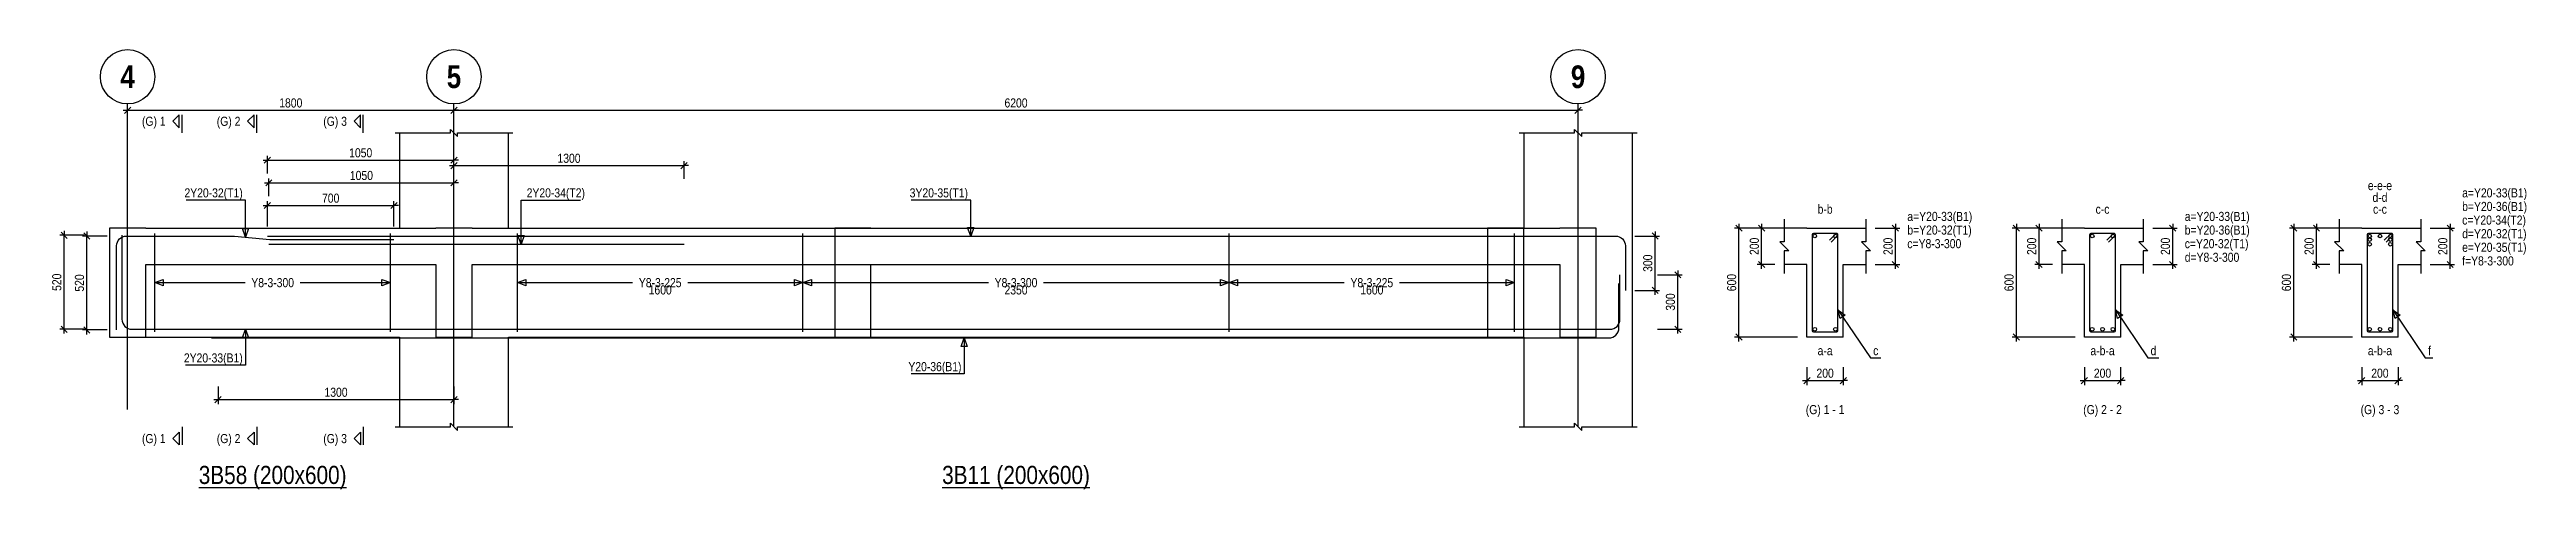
# Model space of a CAD drawing. Extents: x 0 to 206258, y -403073 to 0.
# Drawn here: x 64217 to 91539, y -241754 to -236904 of the extents above; entities that cross this region are included whole.
import ezdxf
from ezdxf.enums import TextEntityAlignment as Align
from ezdxf.lldxf.tags import DXFTag

# ---------------------------------------------------------------- set-up
doc = ezdxf.new("R2010")
doc.units = 0
doc.header["$LTSCALE"] = 1000
for name, color, linetype in [('Axis Circle(Dir 2)', 150, 'Continuous'), ('Axis Label(Dir 1)', 7, 'Continuous'), ('Axis Line(Dir 2)', 150, 'CENTER2'), ('Break Line', 5, 'Continuous'), ('Dimension Line', 5, 'Continuous'), ('Dimension Text', 5, 'Continuous'), ('Front Elevation Line', 40, 'Continuous'), ('Leader Line', 5, 'Continuous'), ('Link Line', 3, 'Continuous'), ('Rebar Label', 6, 'Continuous'), ('Rebar Line', 7, 'Continuous'), ('Section Label', 1, 'Continuous'), ('Section Line', 1, 'Continuous'), ('Top Rebar Label', 6, 'Continuous'), ('Top Rebar Line', 7, 'Continuous')]:
    doc.layers.add(name, color=color, linetype=linetype)
for name, color, linetype, true_color in [('Back Elevation Line', 191, 'HIDDEN2', 0xd4aaff), ('Beam Label(D)', 94, 'Continuous', 0x008100), ('Beam Line(D)', 112, 'Continuous', 0x00bd5e), ('Link Label', 94, 'Continuous', 0x008100)]:
    doc.layers.add(name, color=color, linetype=linetype, true_color=true_color)
doc.styles.add('Axis Label(Dir 1)', font='ARIALNB.TTF', dxfattribs={"height": 250})
doc.styles.add('Beam Label(D)', font='ARIALN.TTF', dxfattribs={"height": 200})
doc.styles.add('Dimension Text', font='ARIALN.TTF', dxfattribs={"height": 100})
doc.styles.add('Link Label', font='ARIALN.TTF', dxfattribs={"height": 100})
doc.styles.add('Rebar Label', font='ARIALN.TTF', dxfattribs={"height": 100})
doc.styles.add('Section Label', font='ARIALN.TTF', dxfattribs={"height": 100})
doc.styles.add('Top Rebar Label', font='ARIALN.TTF', dxfattribs={"height": 100})
tags = doc.linetypes.add('CENTER2', pattern=[1.125, 0.75, -0.125, 0.125, -0.125]).pattern_tags.tags
tags[10:11] = [DXFTag(74, 4), DXFTag(75, 0), DXFTag(340, '0'), DXFTag(46, 0.0), DXFTag(50, 0.0), DXFTag(44, 0.0), DXFTag(45, 0.0)]
tags[8:9] = [DXFTag(74, 4), DXFTag(75, 0), DXFTag(340, '0'), DXFTag(46, 0.0), DXFTag(50, 0.0), DXFTag(44, 0.0), DXFTag(45, 0.0)]
tags[6:7] = [DXFTag(74, 4), DXFTag(75, 0), DXFTag(340, '0'), DXFTag(46, 0.0), DXFTag(50, 0.0), DXFTag(44, 0.0), DXFTag(45, 0.0)]
tags[4:5] = [DXFTag(74, 4), DXFTag(75, 0), DXFTag(340, '0'), DXFTag(46, 0.0), DXFTag(50, 0.0), DXFTag(44, 0.0), DXFTag(45, 0.0)]
tags = doc.linetypes.add('HIDDEN2', pattern=[0.1875, 0.125, -0.0625]).pattern_tags.tags
tags[6:7] = [DXFTag(74, 4), DXFTag(75, 0), DXFTag(340, '0'), DXFTag(46, 0.0), DXFTag(50, 0.0), DXFTag(44, 0.0), DXFTag(45, 0.0)]
tags[4:5] = [DXFTag(74, 4), DXFTag(75, 0), DXFTag(340, '0'), DXFTag(46, 0.0), DXFTag(50, 0.0), DXFTag(44, 0.0), DXFTag(45, 0.0)]
doc.dimstyles.new('BEAM', dxfattribs={"dimtxt": 100, "dimasz": 30, "dimexe": 48.3, "dimexo": 103.5, "dimgap": 30, "dimtad": 1, "dimtoh": 1, "dimdec": 1, "dimlfac": 0.5, "dimdsep": 46, "dimtxsty": 'Dimension Text', "dimblk": 'PCDIM_TICK', "dimcen": 0.09, "dimclrd": 5, "dimclre": 5, "dimclrt": 5, "dimadec": 1, "dimazin": 0, "dimtp": 1, "dimtm": 1, "dimtfac": 1, "dimtdec": 4, "dimtofl": 0, "dimtmove": 0, "dimatfit": 3, "dimfxl": 1, "dimtolj": 1, "dimtzin": 0, "dimarcsym": 0})

msp = doc.modelspace()

# ---------------------------------------------------------------- texts
at = {"layer": 'Axis Label(Dir 1)', "transparency": 33554687, "style": 'Axis Label(Dir 1)'}
for s, p in [('4', (65077.966, -237204.284)), ('5', (68677.966, -237204.284)), ('9', (81077.966, -237204.284))]:
    msp.add_text(s, height=250, dxfattribs=at).set_placement(p, align=Align.MIDDLE_CENTER)
at = {"layer": 'Beam Label(D)', "transparency": 33554687, "style": 'Beam Label(D)'}
for s, p in [('%%U3B58 (200x600)', (66677.966, -241494.284)), ('%%U3B11 (200x600)', (74877.966, -241494.284))]:
    msp.add_text(s, height=200, dxfattribs=at).set_placement(p, align=Align.TOP_CENTER)
at = {"layer": 'Dimension Text', "transparency": 33554687, "style": 'Dimension Text'}
for s, p in [('1600', (70952.966, -239504.284)), ('2350', (74877.966, -239504.284)), ('1600', (78802.966, -239504.284))]:
    msp.add_text(s, height=100, dxfattribs=at).set_placement(p, align=Align.TOP_CENTER)
at = {"layer": 'Link Label', "transparency": 33554687, "style": 'Link Label'}
for s, p in [(' c=Y8-3-300', (84677.967, -239094.284)), (' d=Y8-3-300', (87738.206, -239244.284)), (' f=Y8-3-300', (90798.445, -239284.284)), ('c', (84332.967, -240274.284)), ('d', (87393.206, -240274.284)), ('f', (90453.445, -240274.284))]:
    msp.add_text(s, height=100, dxfattribs=at).set_placement(p)
for s, p in [('Y8-3-300', (66677.966, -239474.284)), ('Y8-3-225', (70952.966, -239474.284)), ('Y8-3-300', (74877.966, -239474.284)), ('Y8-3-225', (78802.966, -239474.284))]:
    msp.add_text(s, height=100, dxfattribs=at).set_placement(p, align=Align.MIDDLE_CENTER)
at = {"layer": 'Rebar Label', "transparency": 33554687, "style": 'Rebar Label'}
for s, p in [('e-e-e', (89923.445, -238484.284)), ('d-d', (89923.445, -238614.284)), ('b-b', (83802.967, -238744.284)), ('c-c', (86863.206, -238744.284)), ('c-c', (89923.445, -238744.284)), ('a-a', (83802.967, -240304.284)), ('a-b-a', (86863.206, -240304.284)), ('a-b-a', (89923.445, -240304.284))]:
    msp.add_text(s, height=100, dxfattribs=at).set_placement(p, align=Align.BOTTOM_CENTER)
for s, p in [(' a=Y20-33(B1)', (90798.445, -238534.284)), (' a=Y20-33(B1)', (84677.967, -238794.284)), (' a=Y20-33(B1)', (87738.206, -238794.284)), (' b=Y20-36(B1)', (90798.445, -238684.284)), (' b=Y20-36(B1)', (87738.206, -238944.284))]:
    msp.add_text(s, height=100, dxfattribs=at).set_placement(p)
for s, p in [(' 2Y20-33(B1)', (66347.966, -240354.284)), (' Y20-36(B1)', (74276.151, -240450.422))]:
    msp.add_text(s, height=100, dxfattribs=at).set_placement(p, align=Align.RIGHT)
at = {"layer": 'Section Label', "transparency": 33554687, "style": 'Section Label'}
for s, p in [('(G) 1', (65497.255, -237694.994)), ('(G) 2', (66322.255, -237694.994)), ('(G) 3', (67497.255, -237694.994)), ('(G) 1', (65497.255, -241193.573)), ('(G) 2', (66322.255, -241193.573)), ('(G) 3', (67497.255, -241193.573))]:
    msp.add_text(s, height=100, dxfattribs=at).set_placement(p, align=Align.MIDDLE_RIGHT)
for s, p in [('(G) 1 - 1', (83802.967, -240954.284)), ('(G) 2 - 2', (86863.206, -240954.284)), ('(G) 3 - 3', (89923.445, -240954.284))]:
    msp.add_text(s, height=100, dxfattribs=at).set_placement(p, align=Align.BOTTOM_CENTER)
at = {"layer": 'Top Rebar Label', "transparency": 33554687, "style": 'Top Rebar Label'}
for s, p in [(' 2Y20-32(T1)', (66347.966, -238534.284)), (' 3Y20-35(T1)', (74347.966, -238534.284))]:
    msp.add_text(s, height=100, dxfattribs=at).set_placement(p, align=Align.RIGHT)
for s, p in [(' 2Y20-34(T2)', (69447.966, -238534.284)), (' c=Y20-34(T2)', (90798.445, -238834.284)), (' b=Y20-32(T1)', (84677.967, -238944.284)), (' c=Y20-32(T1)', (87738.206, -239094.284)), (' d=Y20-32(T1)', (90798.445, -238984.284)), (' e=Y20-35(T1)', (90798.445, -239134.284))]:
    msp.add_text(s, height=100, dxfattribs=at).set_placement(p)

# ---------------------------------------------------------------- blocks, each defined once
blk = doc.blocks.new('PCDIM_TICK')
at = {"layer": 'Dimension Line', "color": 0, "transparency": 33554687}
for p, q in [((1.15, 1.15), (-1.15, -1.15)), ((1.61, 0), (0, 0))]:
    blk.add_line(p, q, dxfattribs=at)
blk = doc.blocks.new('*U3150')
at = {"layer": 'Dimension Line', "color": 5, "true_color": 0x0000ff, "transparency": 16777216}
for p, q in [((66620, -238857), (66620, -238576)), ((66620, -238624), (68016, -238624)), ((68016, -238857), (68016, -238576))]:
    blk.add_line(p, q, dxfattribs=at)
at = {"layer": 'Dimension Line', "color": 5, "true_color": 0x0000ff, "transparency": 16777216, "xscale": 30, "yscale": 30, "rotation": 180.0000000000004}
blk.add_blockref('PCDIM_TICK', (66620, -238624), dxfattribs=at)
at = {"layer": 'Dimension Line', "color": 5, "true_color": 0x0000ff, "transparency": 16777216, "xscale": 30, "yscale": 30}
blk.add_blockref('PCDIM_TICK', (68016, -238624), dxfattribs=at)
at = {"layer": 'Dimension Line', "color": 5, "true_color": 0x0000ff, "transparency": 16777216, "insert": (67318, -238594), "char_height": 100, "width": 180.83, "attachment_point": 8, "style": 'Dimension Text'}
blk.add_mtext('700', dxfattribs=at)
blk = doc.blocks.new('*U3151')
at = {"layer": 'Dimension Line', "color": 5, "true_color": 0x0000ff, "transparency": 16777216}
for p, q in [((66636, -238521), (66636, -238326)), ((66636, -238374), (68678, -238374)), ((68678, -238521), (68678, -238326))]:
    blk.add_line(p, q, dxfattribs=at)
at = {"layer": 'Dimension Line', "color": 5, "true_color": 0x0000ff, "transparency": 16777216, "xscale": 30, "yscale": 30, "rotation": 180.0000000000004}
blk.add_blockref('PCDIM_TICK', (66636, -238374), dxfattribs=at)
at = {"layer": 'Dimension Line', "color": 5, "true_color": 0x0000ff, "transparency": 16777216, "xscale": 30, "yscale": 30}
blk.add_blockref('PCDIM_TICK', (68678, -238374), dxfattribs=at)
at = {"layer": 'Dimension Line', "color": 5, "true_color": 0x0000ff, "transparency": 16777216, "insert": (67657, -238344), "char_height": 100, "width": 238.4, "attachment_point": 8, "style": 'Dimension Text'}
blk.add_mtext('1050', dxfattribs=at)
blk = doc.blocks.new('*U3152')
at = {"layer": 'Dimension Line', "color": 5, "true_color": 0x0000ff, "transparency": 16777216}
for p, q in [((66620, -238271), (66620, -238076)), ((66620, -238124), (68678, -238124)), ((68678, -238271), (68678, -238076))]:
    blk.add_line(p, q, dxfattribs=at)
at = {"layer": 'Dimension Line', "color": 5, "true_color": 0x0000ff, "transparency": 16777216, "xscale": 30, "yscale": 30, "rotation": 180.0000000000004}
blk.add_blockref('PCDIM_TICK', (66620, -238124), dxfattribs=at)
at = {"layer": 'Dimension Line', "color": 5, "true_color": 0x0000ff, "transparency": 16777216, "xscale": 30, "yscale": 30}
blk.add_blockref('PCDIM_TICK', (68678, -238124), dxfattribs=at)
at = {"layer": 'Dimension Line', "color": 5, "true_color": 0x0000ff, "transparency": 16777216, "insert": (67649, -238094), "char_height": 100, "width": 238.4, "attachment_point": 8, "style": 'Dimension Text'}
blk.add_mtext('1050', dxfattribs=at)
blk = doc.blocks.new('*U3153')
at = {"layer": 'Dimension Line', "color": 5, "true_color": 0x0000ff, "transparency": 16777216}
for p, q in [((66076, -240618), (66076, -240813)), ((68678, -240618), (68678, -240813)), ((66076, -240764), (68678, -240764))]:
    blk.add_line(p, q, dxfattribs=at)
at = {"layer": 'Dimension Line', "color": 5, "true_color": 0x0000ff, "transparency": 16777216, "xscale": 30, "yscale": 30, "rotation": 180.0000000000004}
blk.add_blockref('PCDIM_TICK', (66076, -240764), dxfattribs=at)
at = {"layer": 'Dimension Line', "color": 5, "true_color": 0x0000ff, "transparency": 16777216, "xscale": 30, "yscale": 30}
blk.add_blockref('PCDIM_TICK', (68678, -240764), dxfattribs=at)
at = {"layer": 'Dimension Line', "color": 5, "true_color": 0x0000ff, "transparency": 16777216, "insert": (67377, -240734), "char_height": 100, "width": 238.4, "attachment_point": 8, "style": 'Dimension Text'}
blk.add_mtext('1300', dxfattribs=at)
blk = doc.blocks.new('*U3154')
at = {"layer": 'Dimension Line', "color": 5, "true_color": 0x0000ff, "transparency": 16777216}
for p, q in [((64852, -238960), (64580, -238960)), ((64628, -239996), (64628, -238960)), ((64852, -239996), (64580, -239996))]:
    blk.add_line(p, q, dxfattribs=at)
at = {"layer": 'Dimension Line', "color": 5, "true_color": 0x0000ff, "transparency": 16777216, "xscale": 30, "yscale": 30}
for p, rotation in [((64628, -238960), 89.99999999999447), ((64628, -239996), 269.9999999999834)]:
    blk.add_blockref('PCDIM_TICK', p, dxfattribs=dict(at, rotation=rotation))
at = {"layer": 'Dimension Line', "color": 5, "true_color": 0x0000ff, "transparency": 16777216, "insert": (64598, -239478), "char_height": 100, "width": 181.5, "attachment_point": 8, "rotation": 90, "style": 'Dimension Text'}
blk.add_mtext('520', dxfattribs=at)
blk = doc.blocks.new('*U3155')
at = {"layer": 'Dimension Line', "color": 5, "true_color": 0x0000ff, "transparency": 16777216}
for p, q in [((64602, -238952), (64330, -238952)), ((64378, -239988), (64378, -238952)), ((64602, -239988), (64330, -239988))]:
    blk.add_line(p, q, dxfattribs=at)
at = {"layer": 'Dimension Line', "color": 5, "true_color": 0x0000ff, "transparency": 16777216, "xscale": 30, "yscale": 30}
for p, rotation in [((64378, -238952), 89.99999999999447), ((64378, -239988), 269.9999999999834)]:
    blk.add_blockref('PCDIM_TICK', p, dxfattribs=dict(at, rotation=rotation))
at = {"layer": 'Dimension Line', "color": 5, "true_color": 0x0000ff, "transparency": 16777216, "insert": (64348, -239470), "char_height": 100, "width": 181.5, "attachment_point": 8, "rotation": 90, "style": 'Dimension Text'}
blk.add_mtext('520', dxfattribs=at)
blk = doc.blocks.new('*U3156')
at = {"layer": 'Dimension Line', "color": 5, "true_color": 0x0000ff, "transparency": 16777216}
for p, q in [((65078, -237721), (65078, -237526)), ((65078, -237574), (68678, -237574)), ((68678, -237721), (68678, -237526))]:
    blk.add_line(p, q, dxfattribs=at)
at = {"layer": 'Dimension Line', "color": 5, "true_color": 0x0000ff, "transparency": 16777216, "xscale": 30, "yscale": 30, "rotation": 180.0000000000004}
blk.add_blockref('PCDIM_TICK', (65078, -237574), dxfattribs=at)
at = {"layer": 'Dimension Line', "color": 5, "true_color": 0x0000ff, "transparency": 16777216, "xscale": 30, "yscale": 30}
blk.add_blockref('PCDIM_TICK', (68678, -237574), dxfattribs=at)
at = {"layer": 'Dimension Line', "color": 5, "true_color": 0x0000ff, "transparency": 16777216, "insert": (66878, -237544), "char_height": 100, "width": 238.4, "attachment_point": 8, "style": 'Dimension Text'}
blk.add_mtext('1800', dxfattribs=at)
blk = doc.blocks.new('*U3169')
at = {"layer": 'Dimension Line', "color": 5, "true_color": 0x0000ff, "transparency": 16777216}
for p, q in [((68678, -238331), (68678, -238136)), ((68678, -238184), (71216, -238184)), ((71216, -238331), (71216, -238136))]:
    blk.add_line(p, q, dxfattribs=at)
at = {"layer": 'Dimension Line', "color": 5, "true_color": 0x0000ff, "transparency": 16777216, "xscale": 30, "yscale": 30, "rotation": 180.0000000000004}
blk.add_blockref('PCDIM_TICK', (68678, -238184), dxfattribs=at)
at = {"layer": 'Dimension Line', "color": 5, "true_color": 0x0000ff, "transparency": 16777216, "xscale": 30, "yscale": 30}
blk.add_blockref('PCDIM_TICK', (71216, -238184), dxfattribs=at)
at = {"layer": 'Dimension Line', "color": 5, "true_color": 0x0000ff, "transparency": 16777216, "insert": (69947, -238154), "char_height": 100, "width": 238.4, "attachment_point": 8, "style": 'Dimension Text'}
blk.add_mtext('1300', dxfattribs=at)
blk = doc.blocks.new('*U3170')
at = {"layer": 'Dimension Line', "color": 5, "true_color": 0x0000ff, "transparency": 16777216}
for p, q in [((81703, -238960), (81976, -238960)), ((81928, -239560), (81928, -238960)), ((81703, -239560), (81976, -239560))]:
    blk.add_line(p, q, dxfattribs=at)
at = {"layer": 'Dimension Line', "color": 5, "true_color": 0x0000ff, "transparency": 16777216, "xscale": 30, "yscale": 30}
for p, rotation in [((81928, -238960), 89.99999999999447), ((81928, -239560), 269.9999999999834)]:
    blk.add_blockref('PCDIM_TICK', p, dxfattribs=dict(at, rotation=rotation))
at = {"layer": 'Dimension Line', "color": 5, "true_color": 0x0000ff, "transparency": 16777216, "insert": (81898, -239260), "char_height": 100, "width": 181.5, "attachment_point": 8, "rotation": 90, "style": 'Dimension Text'}
blk.add_mtext('300', dxfattribs=at)
blk = doc.blocks.new('*U3171')
at = {"layer": 'Dimension Line', "color": 5, "true_color": 0x0000ff, "transparency": 16777216}
for p, q in [((81953, -239388), (82226, -239388)), ((82178, -239988), (82178, -239388)), ((81953, -239988), (82226, -239988))]:
    blk.add_line(p, q, dxfattribs=at)
at = {"layer": 'Dimension Line', "color": 5, "true_color": 0x0000ff, "transparency": 16777216, "xscale": 30, "yscale": 30}
for p, rotation in [((82178, -239388), 89.99999999999447), ((82178, -239988), 269.9999999999834)]:
    blk.add_blockref('PCDIM_TICK', p, dxfattribs=dict(at, rotation=rotation))
at = {"layer": 'Dimension Line', "color": 5, "true_color": 0x0000ff, "transparency": 16777216, "insert": (82148, -239688), "char_height": 100, "width": 181.5, "attachment_point": 8, "rotation": 90, "style": 'Dimension Text'}
blk.add_mtext('300', dxfattribs=at)
blk = doc.blocks.new('*U3172')
at = {"layer": 'Dimension Line', "color": 5, "true_color": 0x0000ff, "transparency": 16777216}
for p, q in [((68678, -237721), (68678, -237526)), ((68678, -237574), (81078, -237574)), ((81078, -237721), (81078, -237526))]:
    blk.add_line(p, q, dxfattribs=at)
at = {"layer": 'Dimension Line', "color": 5, "true_color": 0x0000ff, "transparency": 16777216, "xscale": 30, "yscale": 30, "rotation": 180.0000000000004}
blk.add_blockref('PCDIM_TICK', (68678, -237574), dxfattribs=at)
at = {"layer": 'Dimension Line', "color": 5, "true_color": 0x0000ff, "transparency": 16777216, "xscale": 30, "yscale": 30}
blk.add_blockref('PCDIM_TICK', (81078, -237574), dxfattribs=at)
at = {"layer": 'Dimension Line', "color": 5, "true_color": 0x0000ff, "transparency": 16777216, "insert": (74878, -237544), "char_height": 100, "width": 246.45, "attachment_point": 8, "style": 'Dimension Text'}
blk.add_mtext('6200', dxfattribs=at)
blk = doc.blocks.new('*U3157')
at = {"layer": 'Dimension Line', "color": 5, "true_color": 0x0000ff, "transparency": 16777216}
for p, q in [((84356, -238874), (84626, -238874)), ((84578, -239274), (84578, -238874)), ((84356, -239274), (84626, -239274))]:
    blk.add_line(p, q, dxfattribs=at)
at = {"layer": 'Dimension Line', "color": 5, "true_color": 0x0000ff, "transparency": 16777216, "xscale": 30, "yscale": 30}
for p, rotation in [((84578, -238874), 89.99999999999447), ((84578, -239274), 269.9999999999834)]:
    blk.add_blockref('PCDIM_TICK', p, dxfattribs=dict(at, rotation=rotation))
at = {"layer": 'Dimension Line', "color": 5, "true_color": 0x0000ff, "transparency": 16777216, "insert": (84548, -239074), "char_height": 100, "width": 182.77, "attachment_point": 8, "rotation": 90, "style": 'Dimension Text'}
blk.add_mtext('200', dxfattribs=at)
blk = doc.blocks.new('*U3158')
at = {"layer": 'Dimension Line', "color": 5, "true_color": 0x0000ff, "transparency": 16777216}
for p, q in [((83249, -238874), (83055, -238874)), ((83103, -239274), (83103, -238874)), ((83249, -239274), (83055, -239274))]:
    blk.add_line(p, q, dxfattribs=at)
at = {"layer": 'Dimension Line', "color": 5, "true_color": 0x0000ff, "transparency": 16777216, "xscale": 30, "yscale": 30}
for p, rotation in [((83103, -238874), 89.99999999999447), ((83103, -239274), 269.9999999999834)]:
    blk.add_blockref('PCDIM_TICK', p, dxfattribs=dict(at, rotation=rotation))
at = {"layer": 'Dimension Line', "color": 5, "true_color": 0x0000ff, "transparency": 16777216, "insert": (83073, -239074), "char_height": 100, "width": 182.77, "attachment_point": 8, "rotation": 90, "style": 'Dimension Text'}
blk.add_mtext('200', dxfattribs=at)
blk = doc.blocks.new('*U3159')
at = {"layer": 'Dimension Line', "color": 5, "true_color": 0x0000ff, "transparency": 16777216}
for p, q in [((83499, -238874), (82805, -238874)), ((82853, -240074), (82853, -238874)), ((83499, -240074), (82805, -240074))]:
    blk.add_line(p, q, dxfattribs=at)
at = {"layer": 'Dimension Line', "color": 5, "true_color": 0x0000ff, "transparency": 16777216, "xscale": 30, "yscale": 30}
for p, rotation in [((82853, -238874), 89.99999999999447), ((82853, -240074), 269.9999999999834)]:
    blk.add_blockref('PCDIM_TICK', p, dxfattribs=dict(at, rotation=rotation))
at = {"layer": 'Dimension Line', "color": 5, "true_color": 0x0000ff, "transparency": 16777216, "insert": (82823, -239474), "char_height": 100, "width": 181.97, "attachment_point": 8, "rotation": 90, "style": 'Dimension Text'}
blk.add_mtext('600', dxfattribs=at)
blk = doc.blocks.new('*U3160')
at = {"layer": 'Dimension Line', "color": 5, "true_color": 0x0000ff, "transparency": 16777216}
for p, q in [((83603, -240408), (83603, -240603)), ((84003, -240408), (84003, -240603)), ((83603, -240554), (84003, -240554))]:
    blk.add_line(p, q, dxfattribs=at)
at = {"layer": 'Dimension Line', "color": 5, "true_color": 0x0000ff, "transparency": 16777216, "xscale": 30, "yscale": 30, "rotation": 180.0000000000004}
blk.add_blockref('PCDIM_TICK', (83603, -240554), dxfattribs=at)
at = {"layer": 'Dimension Line', "color": 5, "true_color": 0x0000ff, "transparency": 16777216, "xscale": 30, "yscale": 30}
blk.add_blockref('PCDIM_TICK', (84003, -240554), dxfattribs=at)
at = {"layer": 'Dimension Line', "color": 5, "true_color": 0x0000ff, "transparency": 16777216, "insert": (83803, -240524), "char_height": 100, "width": 182.77, "attachment_point": 8, "style": 'Dimension Text'}
blk.add_mtext('200', dxfattribs=at)
blk = doc.blocks.new('*U3161')
at = {"layer": 'Dimension Line', "color": 5, "true_color": 0x0000ff, "transparency": 16777216}
for p, q in [((87417, -238874), (87687, -238874)), ((87638, -239274), (87638, -238874)), ((87417, -239274), (87687, -239274))]:
    blk.add_line(p, q, dxfattribs=at)
at = {"layer": 'Dimension Line', "color": 5, "true_color": 0x0000ff, "transparency": 16777216, "xscale": 30, "yscale": 30}
for p, rotation in [((87638, -238874), 89.99999999999447), ((87638, -239274), 269.9999999999834)]:
    blk.add_blockref('PCDIM_TICK', p, dxfattribs=dict(at, rotation=rotation))
at = {"layer": 'Dimension Line', "color": 5, "true_color": 0x0000ff, "transparency": 16777216, "insert": (87608, -239074), "char_height": 100, "width": 182.77, "attachment_point": 8, "rotation": 90, "style": 'Dimension Text'}
blk.add_mtext('200', dxfattribs=at)
blk = doc.blocks.new('*U3162')
at = {"layer": 'Dimension Line', "color": 5, "true_color": 0x0000ff, "transparency": 16777216}
for p, q in [((86310, -238874), (86115, -238874)), ((86163, -239274), (86163, -238874)), ((86310, -239274), (86115, -239274))]:
    blk.add_line(p, q, dxfattribs=at)
at = {"layer": 'Dimension Line', "color": 5, "true_color": 0x0000ff, "transparency": 16777216, "xscale": 30, "yscale": 30}
for p, rotation in [((86163, -238874), 89.99999999999447), ((86163, -239274), 269.9999999999834)]:
    blk.add_blockref('PCDIM_TICK', p, dxfattribs=dict(at, rotation=rotation))
at = {"layer": 'Dimension Line', "color": 5, "true_color": 0x0000ff, "transparency": 16777216, "insert": (86133, -239074), "char_height": 100, "width": 182.77, "attachment_point": 8, "rotation": 90, "style": 'Dimension Text'}
blk.add_mtext('200', dxfattribs=at)
blk = doc.blocks.new('*U3163')
at = {"layer": 'Dimension Line', "color": 5, "true_color": 0x0000ff, "transparency": 16777216}
for p, q in [((86560, -238874), (85865, -238874)), ((85913, -240074), (85913, -238874)), ((86560, -240074), (85865, -240074))]:
    blk.add_line(p, q, dxfattribs=at)
at = {"layer": 'Dimension Line', "color": 5, "true_color": 0x0000ff, "transparency": 16777216, "xscale": 30, "yscale": 30}
for p, rotation in [((85913, -238874), 89.99999999999447), ((85913, -240074), 269.9999999999834)]:
    blk.add_blockref('PCDIM_TICK', p, dxfattribs=dict(at, rotation=rotation))
at = {"layer": 'Dimension Line', "color": 5, "true_color": 0x0000ff, "transparency": 16777216, "insert": (85883, -239474), "char_height": 100, "width": 181.97, "attachment_point": 8, "rotation": 90, "style": 'Dimension Text'}
blk.add_mtext('600', dxfattribs=at)
blk = doc.blocks.new('*U3164')
at = {"layer": 'Dimension Line', "color": 5, "true_color": 0x0000ff, "transparency": 16777216}
for p, q in [((86663, -240408), (86663, -240603)), ((87063, -240408), (87063, -240603)), ((86663, -240554), (87063, -240554))]:
    blk.add_line(p, q, dxfattribs=at)
at = {"layer": 'Dimension Line', "color": 5, "true_color": 0x0000ff, "transparency": 16777216, "xscale": 30, "yscale": 30, "rotation": 180.0000000000004}
blk.add_blockref('PCDIM_TICK', (86663, -240554), dxfattribs=at)
at = {"layer": 'Dimension Line', "color": 5, "true_color": 0x0000ff, "transparency": 16777216, "xscale": 30, "yscale": 30}
blk.add_blockref('PCDIM_TICK', (87063, -240554), dxfattribs=at)
at = {"layer": 'Dimension Line', "color": 5, "true_color": 0x0000ff, "transparency": 16777216, "insert": (86863, -240524), "char_height": 100, "width": 182.77, "attachment_point": 8, "style": 'Dimension Text'}
blk.add_mtext('200', dxfattribs=at)
blk = doc.blocks.new('*U3165')
at = {"layer": 'Dimension Line', "color": 5, "true_color": 0x0000ff, "transparency": 16777216}
for p, q in [((90477, -238874), (90747, -238874)), ((90698, -239274), (90698, -238874)), ((90477, -239274), (90747, -239274))]:
    blk.add_line(p, q, dxfattribs=at)
at = {"layer": 'Dimension Line', "color": 5, "true_color": 0x0000ff, "transparency": 16777216, "xscale": 30, "yscale": 30}
for p, rotation in [((90698, -238874), 89.99999999999447), ((90698, -239274), 269.9999999999834)]:
    blk.add_blockref('PCDIM_TICK', p, dxfattribs=dict(at, rotation=rotation))
at = {"layer": 'Dimension Line', "color": 5, "true_color": 0x0000ff, "transparency": 16777216, "insert": (90668, -239074), "char_height": 100, "width": 182.77, "attachment_point": 8, "rotation": 90, "style": 'Dimension Text'}
blk.add_mtext('200', dxfattribs=at)
blk = doc.blocks.new('*U3166')
at = {"layer": 'Dimension Line', "color": 5, "true_color": 0x0000ff, "transparency": 16777216}
for p, q in [((89370, -238874), (89175, -238874)), ((89223, -239274), (89223, -238874)), ((89370, -239274), (89175, -239274))]:
    blk.add_line(p, q, dxfattribs=at)
at = {"layer": 'Dimension Line', "color": 5, "true_color": 0x0000ff, "transparency": 16777216, "xscale": 30, "yscale": 30}
for p, rotation in [((89223, -238874), 89.99999999999447), ((89223, -239274), 269.9999999999834)]:
    blk.add_blockref('PCDIM_TICK', p, dxfattribs=dict(at, rotation=rotation))
at = {"layer": 'Dimension Line', "color": 5, "true_color": 0x0000ff, "transparency": 16777216, "insert": (89193, -239074), "char_height": 100, "width": 182.77, "attachment_point": 8, "rotation": 90, "style": 'Dimension Text'}
blk.add_mtext('200', dxfattribs=at)
blk = doc.blocks.new('*U3167')
at = {"layer": 'Dimension Line', "color": 5, "true_color": 0x0000ff, "transparency": 16777216}
for p, q in [((89620, -238874), (88925, -238874)), ((88973, -240074), (88973, -238874)), ((89620, -240074), (88925, -240074))]:
    blk.add_line(p, q, dxfattribs=at)
at = {"layer": 'Dimension Line', "color": 5, "true_color": 0x0000ff, "transparency": 16777216, "xscale": 30, "yscale": 30}
for p, rotation in [((88973, -238874), 89.99999999999447), ((88973, -240074), 269.9999999999834)]:
    blk.add_blockref('PCDIM_TICK', p, dxfattribs=dict(at, rotation=rotation))
at = {"layer": 'Dimension Line', "color": 5, "true_color": 0x0000ff, "transparency": 16777216, "insert": (88943, -239474), "char_height": 100, "width": 181.97, "attachment_point": 8, "rotation": 90, "style": 'Dimension Text'}
blk.add_mtext('600', dxfattribs=at)
blk = doc.blocks.new('*U3168')
at = {"layer": 'Dimension Line', "color": 5, "true_color": 0x0000ff, "transparency": 16777216}
for p, q in [((89723, -240408), (89723, -240603)), ((90123, -240408), (90123, -240603)), ((89723, -240554), (90123, -240554))]:
    blk.add_line(p, q, dxfattribs=at)
at = {"layer": 'Dimension Line', "color": 5, "true_color": 0x0000ff, "transparency": 16777216, "xscale": 30, "yscale": 30, "rotation": 180.0000000000004}
blk.add_blockref('PCDIM_TICK', (89723, -240554), dxfattribs=at)
at = {"layer": 'Dimension Line', "color": 5, "true_color": 0x0000ff, "transparency": 16777216, "xscale": 30, "yscale": 30}
blk.add_blockref('PCDIM_TICK', (90123, -240554), dxfattribs=at)
at = {"layer": 'Dimension Line', "color": 5, "true_color": 0x0000ff, "transparency": 16777216, "insert": (89923, -240524), "char_height": 100, "width": 182.77, "attachment_point": 8, "style": 'Dimension Text'}
blk.add_mtext('200', dxfattribs=at)

# ---------------------------------------------------------------- dimensions: what is measured, and where the dimension line sits
at = {"layer": 'Dimension Line', "transparency": 33554687}
for base, p1, p2, text, picture, middle in [((66877.966, -237574.284), (65077.966, -237824.284), (68677.966, -237824.284), '1800', '*U3156', (66877.966, -237574.284)), ((74877.966, -237574.284), (68677.966, -237824.284), (81077.966, -237824.284), '6200', '*U3172', (74877.966, -237574.284)), ((67648.967, -238124.284), (66619.967, -238374.284), (68677.966, -238374.284), '1050', '*U3152', (67648.967, -238124.284)), ((67656.966, -238374.284), (66635.966, -238624.284), (68677.966, -238624.284), '1050', '*U3151', (67656.966, -238374.284)), ((69946.966, -238184.284), (68677.966, -238434.284), (71215.966, -238434.284), '1300', '*U3169', (69946.966, -238184.284)), ((67317.967, -238624.284), (66619.967, -238960.284), (68015.966, -238960.284), '700', '*U3150', (67317.967, -238624.284)), ((83802.967, -240554.284), (83602.967, -240304.284), (84002.967, -240304.284), '200', '*U3160', (83802.967, -240554.284)), ((86863.206, -240554.284), (86663.206, -240304.284), (87063.206, -240304.284), '200', '*U3164', (86863.206, -240554.284)), ((89923.445, -240554.284), (89723.445, -240304.284), (90123.445, -240304.284), '200', '*U3168', (89923.445, -240554.284)), ((67376.966, -240764.284), (66075.966, -240514.284), (68677.966, -240514.284), '1300', '*U3153', (67376.966, -240764.284))]:
    dim = msp.add_linear_dim(base=base, p1=p1, p2=p2, text=text, dimstyle='BEAM', override={"dimscale": 1, "dimtxt": 100, "dimasz": 30, "dimexe": 48.3, "dimexo": 103.5, "dimgap": 30, "dimtad": 1, "dimtih": 0, "dimdec": 1, "dimlfac": 0.5, "dimzin": 8, "dimlunit": 2, "dimpost": '', "dimtxsty": 'Dimension Text', "dimblk": 'PCDIM_TICK', "dimse1": 0, "dimse2": 0, "dimsd2": 0, "dimclrd": 5, "dimclre": 5, "dimclrt": 5, "dimaunit": 0, "dimadec": 1, "dimazin": 0, "dimtol": 0, "dimtp": 1, "dimtm": 1, "dimtmove": 0}, dxfattribs=at)
    dim.commit()
    dim.dimension.update_dxf_attribs({"geometry": picture, "text_midpoint": middle})
for base, p1, p2, angle, text, picture, middle in [((64377.966, -239470.284), (64705.966, -239988.284), (64705.966, -238952.284), 90, '520', '*U3155', (64377.966, -239470.284)), ((64627.966, -239478.284), (64955.966, -239996.284), (64955.966, -238960.284), 90, '520', '*U3154', (64627.966, -239478.284)), ((81927.967, -239260.284), (81599.967, -239560.284), (81599.967, -238960.284), 90, '300', '*U3170', (81927.967, -239260.284)), ((82852.967, -239474.284), (83602.967, -240074.284), (83602.967, -238874.284), 90, '600', '*U3159', (82852.967, -239474.284)), ((83102.967, -239074.284), (83352.967, -239274.284), (83352.967, -238874.284), 90, '200', '*U3158', (83102.967, -239074.284)), ((84577.967, -239074.284), (84252.967, -239274.284), (84252.967, -238874.284), 90, '200', '*U3157', (84577.967, -239074.284)), ((85913.206, -239474.284), (86663.206, -240074.284), (86663.206, -238874.284), 90, '600', '*U3163', (85913.206, -239474.284)), ((86163.206, -239074.284), (86413.206, -239274.284), (86413.206, -238874.284), 90, '200', '*U3162', (86163.206, -239074.284)), ((87638.206, -239074.284), (87313.206, -239274.284), (87313.206, -238874.284), 90, '200', '*U3161', (87638.206, -239074.284)), ((88973.445, -239474.284), (89723.445, -240074.284), (89723.445, -238874.284), 90, '600', '*U3167', (88973.445, -239474.284)), ((89223.445, -239074.284), (89473.445, -239274.284), (89473.445, -238874.284), 90, '200', '*U3166', (89223.445, -239074.284)), ((90698.445, -239074.284), (90373.445, -239274.284), (90373.445, -238874.284), 90, '200', '*U3165', (90698.445, -239074.284)), ((82177.967, -239688.283), (81849.967, -239988.283), (81849.967, -239388.283), 90.0000489, '300', '*U3171', (82177.967, -239688.283))]:
    dim = msp.add_linear_dim(base=base, p1=p1, p2=p2, angle=angle, text=text, dimstyle='BEAM', override={"dimscale": 1, "dimtxt": 100, "dimasz": 30, "dimexe": 48.3, "dimexo": 103.5, "dimgap": 30, "dimtad": 1, "dimtih": 0, "dimdec": 1, "dimlfac": 0.5, "dimzin": 8, "dimlunit": 2, "dimpost": '', "dimtxsty": 'Dimension Text', "dimblk": 'PCDIM_TICK', "dimse1": 0, "dimse2": 0, "dimsd2": 0, "dimclrd": 5, "dimclre": 5, "dimclrt": 5, "dimaunit": 0, "dimadec": 1, "dimazin": 0, "dimtol": 0, "dimtp": 1, "dimtm": 1, "dimtmove": 0}, dxfattribs=at)
    dim.commit()
    dim.dimension.update_dxf_attribs({"geometry": picture, "text_midpoint": middle})

# ---------------------------------------------------------------- linework, layer by layer
at = {"layer": 'Axis Circle(Dir 2)', "transparency": 33554687}
for centre in [(65077.966, -237204.284), (68677.966, -237204.284), (81077.966, -237204.284)]:
    msp.add_circle(centre, 300, dxfattribs=at)
at = {"layer": 'Axis Line(Dir 2)', "transparency": 33554687}
for points in [[(65077.966, -240874.284), (65077.966, -237504.284)], [(68677.966, -241064.284), (68677.966, -237504.284)], [(81077.966, -241064.284), (81077.966, -237504.284)]]:
    msp.add_lwpolyline(points, dxfattribs=at)
at = {"layer": 'Back Elevation Line', "transparency": 33554687}
for points in [[(65277.966, -238874.284), (64877.966, -238874.284)], [(64877.966, -238874.284), (64877.966, -240074.284)], [(65277.966, -238874.284), (68477.966, -238874.284)], [(68877.966, -238874.284), (68477.966, -238874.284)], [(68877.966, -238874.284), (72877.966, -238874.284)], [(73277.966, -238874.284), (72877.966, -238874.284)], [(72877.966, -238874.284), (72877.966, -240074.284)], [(73277.966, -238874.284), (80877.966, -238874.284)], [(73277.966, -238874.284), (80077.966, -238874.284), (80077.966, -239274.284)], [(81277.966, -238874.284), (80877.966, -238874.284)], [(81277.966, -240074.284), (81277.966, -238874.284)], [(65277.966, -240074.284), (65277.966, -239274.284)], [(65277.966, -239274.284), (68477.966, -239274.284)], [(68477.966, -239274.284), (68477.966, -240074.284)], [(68877.966, -240074.284), (68877.966, -239274.284)], [(68877.966, -239274.284), (72877.966, -239274.284)], [(73277.966, -240074.284), (73277.966, -239274.284)], [(73277.966, -239274.284), (80877.966, -239274.284)], [(73277.966, -239274.284), (80077.966, -239274.284)], [(80877.966, -239274.284), (80877.966, -240074.284)], [(64877.966, -240074.284), (65277.966, -240074.284)], [(68477.966, -240074.284), (68877.966, -240074.284)], [(72877.966, -240074.284), (73277.966, -240074.284)], [(80877.966, -240074.284), (81277.966, -240074.284)]]:
    msp.add_lwpolyline(points, dxfattribs=at)
at = {"layer": 'Beam Line(D)', "transparency": 33554687}
for points in [[(68077.966, -237824.284), (68077.966, -238874.284)], [(69277.966, -238874.284), (69277.966, -237824.284)], [(80477.966, -237824.284), (80477.966, -238874.284)], [(81677.966, -238874.284), (81677.966, -237824.284)], [(64877.966, -238874.284), (64877.966, -240074.284)], [(65277.966, -238874.284), (64877.966, -238874.284)], [(65277.966, -238874.284), (68077.966, -238874.284)], [(69277.966, -238874.284), (80477.966, -238874.284)], [(81677.966, -241064.284), (81677.966, -238874.284)], [(83602.967, -238874.284), (83352.967, -238874.284)], [(83602.967, -238874.284), (84002.967, -238874.284)], [(83602.967, -238874.284), (83602.967, -238874.284)], [(84002.967, -238874.284), (84002.967, -238874.284)], [(84002.967, -238874.284), (84252.967, -238874.284)], [(86663.206, -238874.284), (86413.206, -238874.284)], [(86663.206, -238874.284), (87063.206, -238874.284)], [(86663.206, -238874.284), (86663.206, -238874.284)], [(87063.206, -238874.284), (87063.206, -238874.284)], [(87063.206, -238874.284), (87313.206, -238874.284)], [(89723.445, -238874.284), (89473.445, -238874.284)], [(89723.445, -238874.284), (90123.445, -238874.284)], [(89723.445, -238874.284), (89723.445, -238874.284)], [(90123.445, -238874.284), (90123.445, -238874.284)], [(90123.445, -238874.284), (90373.445, -238874.284)], [(84002.967, -240074.284), (83602.967, -240074.284), (83602.967, -239274.284), (83352.967, -239274.284)], [(84002.967, -240074.284), (84002.967, -239274.284), (84252.967, -239274.284)], [(87063.206, -240074.284), (86663.206, -240074.284), (86663.206, -239274.284), (86413.206, -239274.284)], [(87063.206, -240074.284), (87063.206, -239274.284), (87313.206, -239274.284)], [(90123.445, -240074.284), (89723.445, -240074.284), (89723.445, -239274.284), (89473.445, -239274.284)], [(90123.445, -240074.284), (90123.445, -239274.284), (90373.445, -239274.284)], [(64877.966, -240074.284), (65277.966, -240074.284)], [(65277.966, -240074.284), (68077.966, -240074.284)], [(68077.966, -240074.284), (68077.966, -241064.284)], [(69277.966, -241064.284), (69277.966, -240074.284)], [(69277.966, -240074.284), (80477.966, -240074.284)], [(80477.966, -240074.284), (80477.966, -241064.284)]]:
    msp.add_lwpolyline(points, dxfattribs=at)
at = {"layer": 'Break Line', "transparency": 33554687}
for points in [[(68027.966, -237824.284), (68637.966, -237824.284), (68637.966, -237784.284), (68717.966, -237864.284), (68717.966, -237824.284), (69327.966, -237824.284)], [(80427.966, -237824.284), (81037.966, -237824.284), (81037.966, -237784.284), (81117.966, -237864.284), (81117.966, -237824.284), (81727.966, -237824.284)], [(83352.967, -238774.284), (83352.967, -239024.284), (83302.967, -239024.284), (83402.967, -239124.284), (83352.967, -239124.284), (83352.967, -239374.284)], [(84252.967, -238774.284), (84252.967, -239024.284), (84202.967, -239024.284), (84302.967, -239124.284), (84252.967, -239124.284), (84252.967, -239374.284)], [(86413.206, -238774.284), (86413.206, -239024.284), (86363.206, -239024.284), (86463.206, -239124.284), (86413.206, -239124.284), (86413.206, -239374.284)], [(87313.206, -238774.284), (87313.206, -239024.284), (87263.206, -239024.284), (87363.206, -239124.284), (87313.206, -239124.284), (87313.206, -239374.284)], [(89473.445, -238774.284), (89473.445, -239024.284), (89423.445, -239024.284), (89523.445, -239124.284), (89473.445, -239124.284), (89473.445, -239374.284)], [(90373.445, -238774.284), (90373.445, -239024.284), (90323.445, -239024.284), (90423.445, -239124.284), (90373.445, -239124.284), (90373.445, -239374.284)], [(68027.966, -241064.284), (68637.966, -241064.284), (68637.966, -241024.284), (68717.966, -241104.284), (68717.966, -241064.284), (69327.966, -241064.284)], [(80427.966, -241064.284), (81037.966, -241064.284), (81037.966, -241024.284), (81117.966, -241104.284), (81117.966, -241064.284), (81727.966, -241064.284)]]:
    msp.add_lwpolyline(points, dxfattribs=at)
at = {"layer": 'Front Elevation Line', "transparency": 33554687}
for points in [[(65277.966, -238874.284), (64877.966, -238874.284)], [(64877.966, -238874.284), (64877.966, -240074.284)], [(65277.966, -238874.284), (68477.966, -238874.284)], [(68877.966, -238874.284), (68477.966, -238874.284)], [(68877.966, -238874.284), (80077.966, -238874.284)], [(80477.966, -238874.284), (80077.966, -238874.284)], [(80477.966, -240074.284), (80477.966, -238874.284)], [(65277.966, -240074.284), (65277.966, -239274.284)], [(65277.966, -239274.284), (68477.966, -239274.284)], [(68477.966, -239274.284), (68477.966, -240074.284)], [(68877.966, -240074.284), (68877.966, -239274.284)], [(68877.966, -239274.284), (80077.966, -239274.284)], [(80077.966, -239274.284), (80077.966, -240074.284)], [(64877.966, -240074.284), (65277.966, -240074.284)], [(68477.966, -240074.284), (68877.966, -240074.284)], [(80077.966, -240074.284), (80477.966, -240074.284)]]:
    msp.add_lwpolyline(points, dxfattribs=at)
at = {"layer": 'Leader Line', "transparency": 33554687}
for points in [[(66377.966, -238972.884), (66377.966, -238564.284), (65722.975, -238564.284)], [(69417.966, -239050.284), (69417.966, -238564.284), (70072.957, -238564.284)], [(74377.966, -238960.284), (74377.966, -238564.284), (73722.975, -238564.284)], [(66343.764, -238878.914), (66412.168, -238878.914), (66377.966, -238972.884), (66343.764, -238878.914)], [(69383.764, -238956.314), (69452.168, -238956.314), (69417.966, -239050.284), (69383.764, -238956.314)], [(74343.764, -238866.314), (74412.168, -238866.314), (74377.966, -238960.284), (74343.764, -238866.314)], [(65377.966, -239474.284), (65471.935, -239440.082), (65471.935, -239508.486), (65377.966, -239474.284), (66373.322, -239474.284)], [(66982.61, -239474.284), (67977.966, -239474.284), (67883.997, -239508.486), (67883.997, -239440.082), (67977.966, -239474.284)], [(69377.966, -239474.284), (69471.935, -239440.082), (69471.935, -239508.486), (69377.966, -239474.284), (70648.322, -239474.284)], [(71257.61, -239474.284), (72527.966, -239474.284), (72433.997, -239508.486), (72433.997, -239440.082), (72527.966, -239474.284)], [(72527.966, -239474.284), (72621.935, -239440.082), (72621.935, -239508.486), (72527.966, -239474.284), (74573.322, -239474.284)], [(75182.61, -239474.284), (77227.966, -239474.284), (77133.996, -239508.486), (77133.996, -239440.082), (77227.966, -239474.284)], [(77227.966, -239474.284), (77321.935, -239440.082), (77321.935, -239508.486), (77227.966, -239474.284), (78498.321, -239474.284)], [(79107.61, -239474.284), (80377.965, -239474.284), (80283.996, -239508.486), (80283.996, -239440.082), (80377.965, -239474.284)], [(84025.909, -239833.01), (83969.225, -239871.298), (83944.968, -239774.285), (84025.909, -239833.01)], [(83944.968, -239774.285), (84302.967, -240304.284), (84416.097, -240304.284)], [(87086.147, -239833.009), (87029.463, -239871.298), (87005.206, -239774.284), (87086.147, -239833.009)], [(87005.206, -239774.284), (87363.206, -240304.284), (87484.018, -240304.284)], [(90146.385, -239833.009), (90089.701, -239871.297), (90065.445, -239774.284), (90146.385, -239833.009)], [(90065.445, -239774.284), (90423.445, -240304.284), (90506.04, -240304.284)], [(66377.966, -239988.284), (66377.966, -240384.284), (65715.293, -240384.284)], [(66412.168, -240082.253), (66343.764, -240082.253), (66377.966, -239988.284), (66412.168, -240082.253)], [(74306.151, -240084.422), (74306.151, -240480.422), (73719.845, -240480.422)], [(74340.353, -240178.391), (74271.949, -240178.391), (74306.151, -240084.422), (74340.353, -240178.391)]]:
    msp.add_lwpolyline(points, dxfattribs=at)
at = {"layer": 'Link Line', "transparency": 33554687}
for p, q in [((65377.966, -240016.284), (65377.966, -238932.284)), ((67977.966, -240016.284), (67977.966, -238932.284)), ((69377.966, -240016.284), (69377.966, -238932.284)), ((72527.966, -240016.284), (72527.966, -238932.284)), ((77227.966, -240016.284), (77227.966, -238932.284)), ((80377.965, -240016.284), (80377.965, -238932.284))]:
    msp.add_line(p, q, dxfattribs=at)
for points in [[(83870.156, -239026.894), (83940.867, -238956.183, 0.668178638), (83930.967, -238932.284), (83674.967, -238932.284, 0.414213562), (83660.967, -238946.284), (83660.967, -240002.284, 0.414213562), (83674.967, -240016.284), (83930.967, -240016.284, 0.414213562), (83944.967, -240002.284), (83944.967, -238946.284, 0.668178638), (83921.068, -238936.384), (83850.357, -239007.095)], [(86930.395, -239026.894), (87001.105, -238956.183, 0.668178638), (86991.206, -238932.284), (86735.206, -238932.284, 0.414213562), (86721.206, -238946.284), (86721.206, -240002.284, 0.414213562), (86735.206, -240016.284), (86991.206, -240016.284, 0.414213562), (87005.206, -240002.284), (87005.206, -238946.284, 0.668178638), (86981.306, -238936.384), (86910.596, -239007.095)], [(89990.633, -239026.894), (90061.344, -238956.183, 0.668178638), (90051.445, -238932.284), (89795.445, -238932.284, 0.414213562), (89781.445, -238946.284), (89781.445, -240002.284, 0.414213562), (89795.445, -240016.284), (90051.445, -240016.284, 0.414213562), (90065.445, -240002.284), (90065.445, -238946.284, 0.668178638), (90041.545, -238936.384), (89970.834, -239007.095)]]:
    msp.add_lwpolyline(points, format="xyb", dxfattribs=at)
at = {"layer": 'Rebar Line', "transparency": 33554687}
for points in [[(65015.966, -238952.284), (65015.966, -239878.328, 0.414213562), (65125.922, -239988.284), (81430.012, -239988.284, 0.414213813), (81539.967, -239878.328), (81539.967, -239388.284)], [(66004.151, -240084.422), (81418.196, -240084.422, 0.414213813), (81528.152, -239974.466), (81528.152, -239484.422)]]:
    msp.add_lwpolyline(points, format="xyb", dxfattribs=at)
for centre in [(83688.967, -238960.284), (83916.967, -238960.284), (86749.206, -238960.284), (86977.206, -238960.284), (89809.445, -238960.284), (89809.445, -239000.284), (89809.445, -239050.284), (89923.445, -238960.284), (90037.445, -238960.284), (90037.445, -239000.284), (90037.445, -239050.284), (83688.967, -239988.284), (83916.967, -239988.284), (86749.206, -239988.284), (86863.206, -239988.284), (86977.206, -239988.284), (89809.445, -239988.284), (89923.445, -239988.284), (90037.445, -239988.284)]:
    msp.add_circle(centre, 20, dxfattribs=at)
at = {"layer": 'Section Line', "transparency": 33554687}
for points in [[(65647.966, -237624.284), (65577.255, -237694.994), (65647.966, -237765.705), (65647.966, -237624.284)], [(65677.966, -237824.284), (65677.966, -237624.284)], [(66472.966, -237624.284), (66402.255, -237694.994), (66472.966, -237765.705), (66472.966, -237624.284)], [(66502.966, -237824.284), (66502.966, -237624.284)], [(67647.966, -237624.284), (67577.255, -237694.994), (67647.966, -237765.705), (67647.966, -237624.284)], [(67677.966, -237824.284), (67677.966, -237624.284)], [(65647.966, -241264.284), (65647.966, -241264.284), (65577.255, -241193.573), (65647.966, -241122.862), (65647.966, -241264.284)], [(65677.966, -241064.284), (65677.966, -241264.284)], [(66472.966, -241264.284), (66472.966, -241264.284), (66402.255, -241193.573), (66472.966, -241122.862), (66472.966, -241264.284)], [(66502.966, -241064.284), (66502.966, -241264.284)], [(67647.966, -241264.284), (67647.966, -241264.284), (67577.255, -241193.573), (67647.966, -241122.862), (67647.966, -241264.284)], [(67677.966, -241064.284), (67677.966, -241264.284)]]:
    msp.add_lwpolyline(points, dxfattribs=at)
at = {"layer": 'Top Rebar Line', "transparency": 33554687}
for points in [[(64955.966, -239996.284), (64955.966, -239070.239, -0.414213562), (65065.922, -238960.284), (66246.482, -238960.284, -0.024922321), (66257.423, -238960.829), (66646.509, -238999.738, 0.024922321), (66657.45, -239000.284), (68015.966, -239000.284)], [(66619.967, -238960.284), (81490.012, -238960.284, -0.414213562), (81599.967, -239070.239), (81599.967, -239560.284)]]:
    msp.add_lwpolyline(points, format="xyb", dxfattribs=at)
msp.add_lwpolyline([(66635.966, -239050.284), (71215.966, -239050.284)], dxfattribs=at)

msp.set_redraw_order([(e.dxf.handle, doc.entitydb.next_handle()) for e in msp.query("TEXT MTEXT ATTDEF DIMENSION ARC_DIMENSION")])  # texts and dimensions are drawn at this point

doc.saveas('drawing.dxf')
